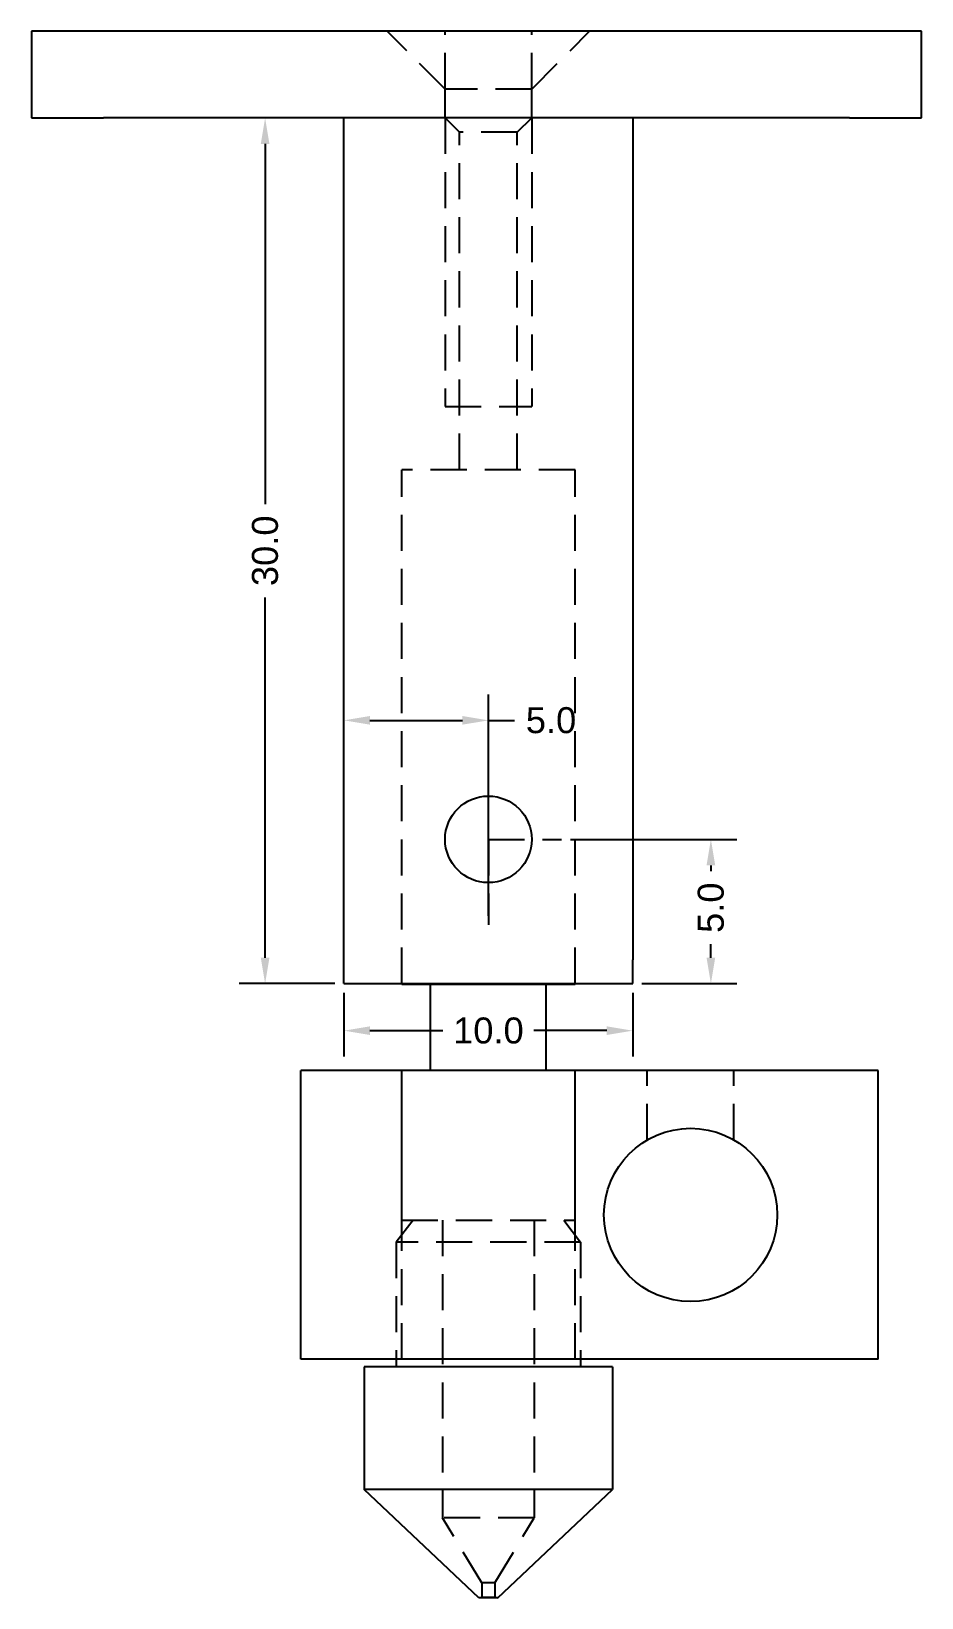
# Model space of a CAD drawing. Header units: inches. Extents: x -64 to 1092, y -536 to 1014.
# Drawn here: x 294 to 324.9, y -206.5 to -152.2 of the extents above; entities that cross this region are included whole.
import ezdxf

# ---------------------------------------------------------------- set-up
doc = ezdxf.new("R2010")
doc.units = ezdxf.units.IN
doc.header["$LTSCALE"] = 5
doc.header["$MEASUREMENT"] = 0
doc.linetypes.add('HIDDEN', pattern=[0.375, 0.25, -0.125])
for name, color, linetype in [('_dim', 1, 'Continuous'), ('PH-3C4', 16, 'HIDDEN'), ('PV-3C4', 7, 'Continuous')]:
    doc.layers.add(name, color=color, linetype=linetype)
doc.styles.get("Standard").update_dxf_attribs({"font": 'arial.ttf'})
doc.dimstyles.new('Copy of Standard', dxfattribs={"dimscale": 5, "dimtxt": 0.18, "dimasz": 0.18, "dimexe": 0.18, "dimexo": 0.0625, "dimgap": 0.09, "dimtad": 0, "dimdec": 1, "dimzin": 0, "dimdsep": 46, "dimtxsty": 'Standard', "dimcen": 0.09, "dimadec": 0, "dimazin": 0, "dimtfac": 1, "dimtdec": 1, "dimtofl": 0, "dimtmove": 0, "dimatfit": 3, "dimfxl": 1, "dimtolj": 1, "dimtzin": 0, "dimarcsym": 0})

msp = doc.modelspace()

# ---------------------------------------------------------------- blocks, each defined once
blk = doc.blocks.new('*D20')
at = {"layer": '_dim', "color": 0, "lineweight": -2, "transparency": 16777216}
for p, q in [((312.699, -180.234), (318.462, -180.234)), ((317.562, -181.134), (317.562, -181.336)), ((317.562, -184.334), (317.562, -183.871)), ((315.171, -185.234), (318.462, -185.234))]:
    blk.add_line(p, q, dxfattribs=at)
at = {"layer": '_dim', "color": 0, "transparency": 16777216}
for points in [[(317.412, -181.134), (317.712, -181.134), (317.562, -180.234)], [(317.412, -184.334), (317.712, -184.334), (317.562, -185.234)]]:
    blk.add_solid(points, dxfattribs=at)
at = {"layer": 'Defpoints', "color": 0, "transparency": 16777216}
for p in [(312.386, -180.234), (317.562, -180.234), (314.859, -185.234)]:
    blk.add_point(p, dxfattribs=at)
at = {"layer": '_dim', "color": 0, "transparency": 16777216, "insert": (317.562, -182.603), "char_height": 0.9, "attachment_point": 5, "rotation": 90}
blk.add_mtext('\\A1;5.0', dxfattribs=at)
blk = doc.blocks.new('*D21')
at = {"layer": '_dim', "color": 0, "lineweight": -2, "transparency": 16777216}
for p, q in [((304.546, -155.234), (301.228, -155.234)), ((302.128, -156.134), (302.128, -168.617)), ((302.128, -184.334), (302.128, -171.851)), ((304.546, -185.234), (301.228, -185.234))]:
    blk.add_line(p, q, dxfattribs=at)
at = {"layer": '_dim', "color": 0, "transparency": 16777216}
for points in [[(301.978, -156.134), (302.278, -156.134), (302.128, -155.234)], [(301.978, -184.334), (302.278, -184.334), (302.128, -185.234)]]:
    blk.add_solid(points, dxfattribs=at)
at = {"layer": 'Defpoints', "color": 0, "transparency": 16777216}
for p in [(302.128, -155.234), (304.859, -155.234), (304.859, -185.234)]:
    blk.add_point(p, dxfattribs=at)
at = {"layer": '_dim', "color": 0, "transparency": 16777216, "insert": (302.128, -170.234), "char_height": 0.9, "attachment_point": 5, "rotation": 90}
blk.add_mtext('\\A1;30.0', dxfattribs=at)
blk = doc.blocks.new('*D22')
at = {"layer": '_dim', "color": 0, "lineweight": -2, "transparency": 16777216}
for p, q in [((304.859, -184.922), (304.859, -175.21)), ((309.859, -182.886), (309.859, -175.21)), ((305.759, -176.11), (308.959, -176.11)), ((309.859, -176.11), (310.759, -176.11))]:
    blk.add_line(p, q, dxfattribs=at)
at = {"layer": '_dim', "color": 0, "transparency": 16777216}
for points in [[(305.759, -175.96), (305.759, -176.26), (304.859, -176.11)], [(308.959, -175.96), (308.959, -176.26), (309.859, -176.11)]]:
    blk.add_solid(points, dxfattribs=at)
at = {"layer": 'Defpoints', "color": 0, "transparency": 16777216}
for p in [(309.859, -176.11), (309.859, -183.199), (304.859, -185.234)]:
    blk.add_point(p, dxfattribs=at)
at = {"layer": '_dim', "color": 0, "transparency": 16777216, "insert": (312.027, -176.11), "char_height": 0.9, "attachment_point": 5}
blk.add_mtext('\\A1;5.0', dxfattribs=at)
blk = doc.blocks.new('*D23')
at = {"layer": '_dim', "color": 0, "lineweight": -2, "transparency": 16777216}
for p, q in [((304.859, -185.547), (304.859, -187.763)), ((314.859, -185.547), (314.859, -187.763)), ((305.759, -186.863), (308.284, -186.863)), ((313.959, -186.863), (311.434, -186.863))]:
    blk.add_line(p, q, dxfattribs=at)
at = {"layer": '_dim', "color": 0, "transparency": 16777216}
for points in [[(305.759, -186.713), (305.759, -187.013), (304.859, -186.863)], [(313.959, -186.713), (313.959, -187.013), (314.859, -186.863)]]:
    blk.add_solid(points, dxfattribs=at)
at = {"layer": 'Defpoints', "color": 0, "transparency": 16777216}
for p in [(304.859, -185.234), (314.859, -185.234), (314.859, -186.863)]:
    blk.add_point(p, dxfattribs=at)
at = {"layer": '_dim', "color": 0, "transparency": 16777216, "insert": (309.859, -186.863), "char_height": 0.9, "attachment_point": 5}
blk.add_mtext('\\A1;10.0', dxfattribs=at)

# ---------------------------------------------------------------- dimensions: what is measured, and where the dimension line sits
at = {"layer": '_dim'}
dim = msp.add_linear_dim(base=(302.128, -155.234), p1=(304.859, -185.234), p2=(304.859, -155.234), angle=90, dimstyle='Copy of Standard', dxfattribs=at)
dim.commit()
dim.dimension.update_dxf_attribs({"geometry": '*D21', "text_midpoint": (302.128, -170.234)})
for base, p2, picture, middle in [((309.859, -176.11), (309.859, -183.199), '*D22', (312.027, -176.11)), ((314.859, -186.863), (314.859, -185.234), '*D23', (309.859, -186.863))]:
    dim = msp.add_linear_dim(base=base, p1=(304.859, -185.234), p2=p2, dimstyle='Copy of Standard', dxfattribs=at)
    dim.commit()
    dim.dimension.update_dxf_attribs({"geometry": picture, "text_midpoint": middle})
dim = msp.add_linear_dim(base=(317.562, -180.234), p1=(314.859, -185.234), p2=(312.386, -180.234), angle=90, dimstyle='Copy of Standard', dxfattribs=at)
dim.commit()
dim.dimension.update_dxf_attribs({"geometry": '*D20', "text_midpoint": (317.562, -182.603), "dimtype": 160})

# ---------------------------------------------------------------- linework, layer by layer
at = {"layer": 'PH-3C4', "extrusion": (2.22045e-16, 1, -1.83697e-16)}
for p, q in [((308.359, -154.234), (306.359, -152.234)), ((308.359, -154.234), (308.359, -152.234)), ((311.359, -154.234), (311.359, -152.234)), ((311.359, -154.234), (313.359, -152.234)), ((311.359, -154.234), (308.359, -154.234)), ((308.359, -155.234), (308.359, -154.234)), ((311.359, -155.234), (311.359, -154.234)), ((308.359, -155.234), (308.359, -165.234)), ((308.859, -155.734), (308.359, -155.234)), ((310.859, -155.734), (308.859, -155.734)), ((308.859, -167.424), (308.859, -155.734)), ((310.859, -155.734), (311.359, -155.234)), ((310.859, -167.424), (310.859, -155.734)), ((311.359, -155.234), (311.359, -165.234)), ((308.359, -165.234), (311.359, -165.234)), ((312.859, -167.424), (306.859, -167.424)), ((306.859, -185.234), (306.859, -167.424)), ((312.859, -185.234), (312.859, -167.424)), ((306.859, -185.234), (306.859, -168.424)), ((312.859, -185.234), (312.859, -168.424)), ((306.859, -198.247), (306.859, -188.247)), ((306.859, -193.424), (306.859, -188.247)), ((312.859, -198.247), (312.859, -188.247)), ((312.859, -193.424), (312.859, -188.247)), ((315.359, -190.649), (315.359, -188.247)), ((318.359, -190.649), (318.359, -188.247)), ((307.252, -193.424), (306.668, -194.188)), ((306.859, -193.424), (312.859, -193.424)), ((308.269, -193.424), (308.269, -203.741)), ((311.448, -193.424), (311.448, -203.741)), ((312.466, -193.424), (313.049, -194.188)), ((313.049, -194.188), (306.668, -194.188)), ((306.668, -194.188), (306.668, -198.247)), ((313.049, -194.188), (313.049, -198.247)), ((311.448, -203.741), (308.269, -203.741)), ((309.631, -206.002), (308.269, -203.741)), ((310.087, -206.002), (311.448, -203.741)), ((310.087, -206.002), (309.631, -206.002)), ((309.631, -206.002), (309.631, -206.5)), ((310.087, -206.002), (310.087, -206.5)), ((309.631, -206.5), (309.526, -206.511)), ((310.087, -206.5), (309.631, -206.5)), ((310.087, -206.5), (310.191, -206.511))]:
    msp.add_line(p, q, dxfattribs=at)
at = {"layer": 'PH-3C4'}
for points in [[(309.859, -180.234), (312.386, -180.234)], [(309.859, -180.234), (309.859, -183.199)]]:
    msp.add_lwpolyline(points, dxfattribs=at)
at = {"layer": 'PV-3C4', "extrusion": (2.22045e-16, 1, -1.83697e-16)}
for p, q in [((294.034, -152.234), (294.034, -155.234)), ((296.534, -152.234), (294.034, -152.234)), ((322.359, -152.234), (296.534, -152.234)), ((324.859, -152.234), (322.359, -152.234)), ((324.859, -155.234), (324.859, -152.234)), ((294.034, -155.234), (296.534, -155.234)), ((322.359, -155.234), (296.534, -155.234)), ((304.859, -185.234), (304.859, -155.234)), ((314.859, -155.234), (314.859, -184.403)), ((322.359, -155.234), (324.859, -155.234)), ((314.859, -185.234), (314.859, -184.403)), ((304.859, -185.234), (314.859, -185.234)), ((306.859, -185.247), (306.859, -185.234)), ((306.859, -185.247), (312.859, -185.247)), ((307.859, -188.247), (307.859, -185.247)), ((311.859, -188.247), (311.859, -185.247)), ((312.859, -185.247), (312.859, -185.234)), ((303.359, -198.247), (303.359, -188.247)), ((323.359, -188.247), (303.359, -188.247)), ((323.359, -198.247), (323.359, -188.247)), ((323.359, -198.247), (303.359, -198.247)), ((314.157, -198.515), (305.561, -198.515)), ((305.561, -198.515), (305.561, -202.768)), ((306.668, -198.247), (306.668, -198.515)), ((313.049, -198.247), (313.049, -198.515)), ((314.157, -198.515), (314.157, -202.768)), ((314.157, -202.768), (305.561, -202.768)), ((309.526, -206.511), (305.561, -202.768)), ((310.191, -206.511), (314.157, -202.768)), ((310.191, -206.511), (309.526, -206.511))]:
    msp.add_line(p, q, dxfattribs=at)
at = {"layer": 'PV-3C4'}
for centre, radius in [((309.859, -180.234), 1.5), ((316.859, -193.247), 3)]:
    msp.add_circle(centre, radius, dxfattribs=at)

msp.set_redraw_order([(e.dxf.handle, doc.entitydb.next_handle()) for e in msp.query("TEXT MTEXT ATTDEF DIMENSION ARC_DIMENSION")])  # texts and dimensions are drawn at this point

doc.saveas('drawing.dxf')
